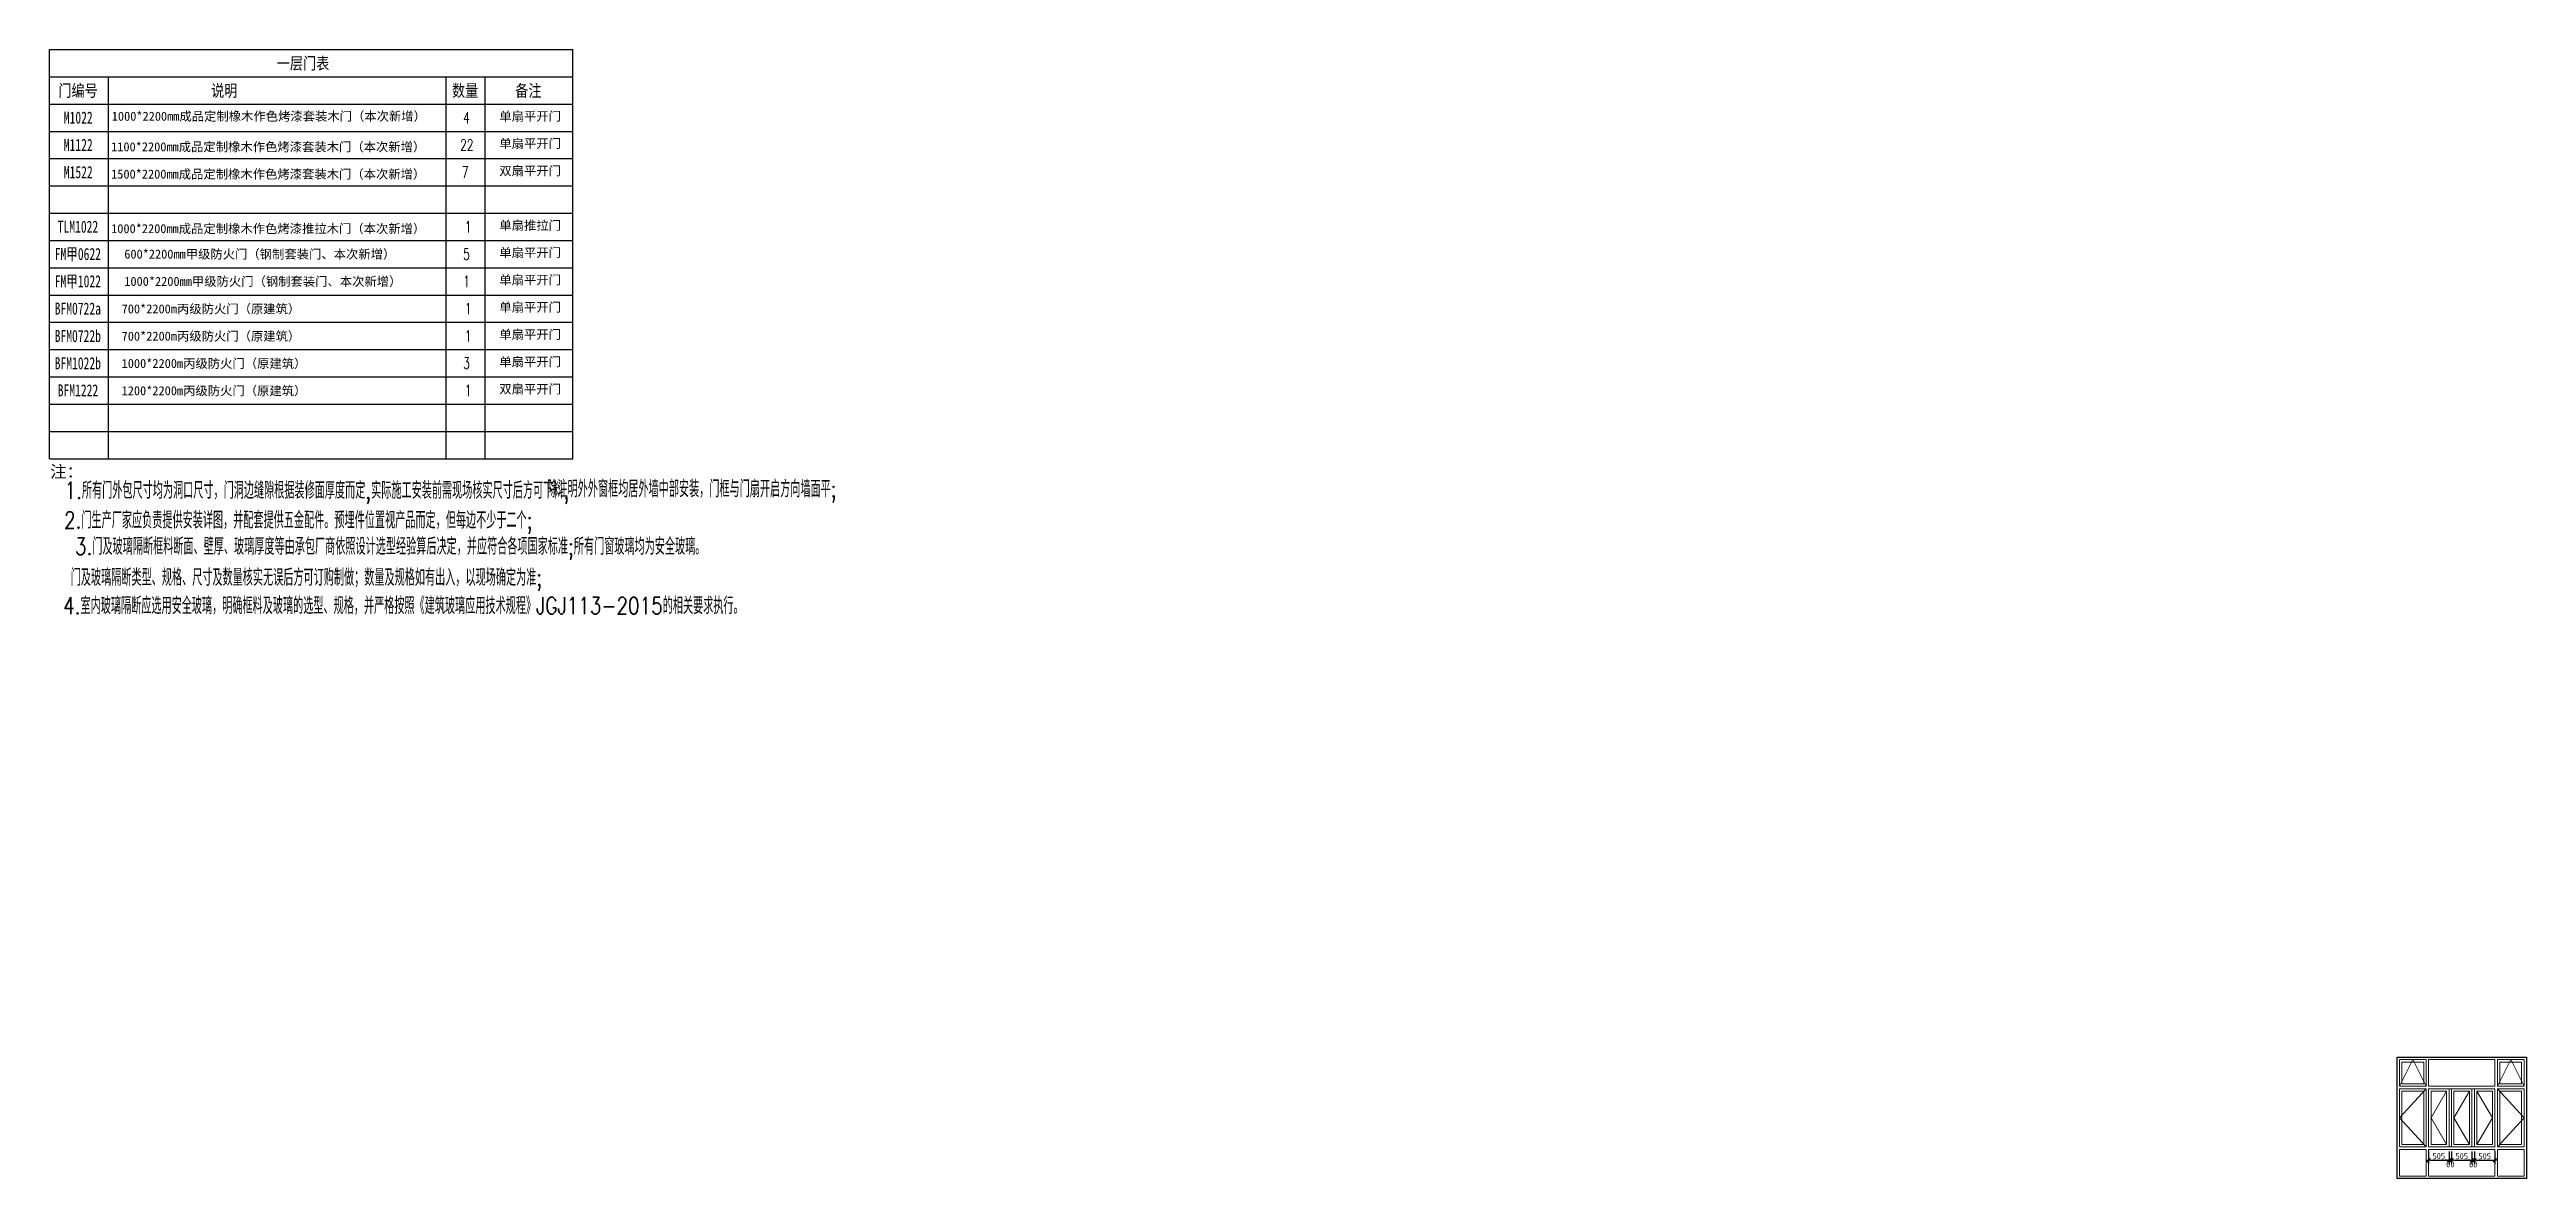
# Model space of a CAD drawing. Header units: millimetres. Extents: x 33621 to 401573, y -91663 to 133135.
# Drawn here: x 163420 to 224660, y -6627 to 21292 of the extents above; entities that cross this region are included whole.
import ezdxf

# ---------------------------------------------------------------- set-up
doc = ezdxf.new("R2010")
doc.units = ezdxf.units.MM
doc.header["$LTSCALE"] = 10
doc.layers.get('0').update_dxf_attribs({"color": 253})
doc.layers.get('Defpoints').update_dxf_attribs({"color": 250})
for name, color, linetype, lineweight in [('20150119校对修改', 253, 'Continuous', 0), ('DOOR【门】', 253, 'Continuous', 0), ('TXT【平面空间文字】', 253, 'Continuous', 0), ('WINDOW', 253, 'Continuous', 0)]:
    doc.layers.add(name, color=color, linetype=linetype, lineweight=lineweight)
for name, color, linetype in [('Dim【尺寸标注】', 253, 'Continuous'), ('FC-Text Annotation', 253, 'Continuous'), ('GRID【网格线】', 253, 'Continuous'), ('文字', 253, 'Continuous')]:
    doc.layers.add(name, color=color, linetype=linetype)
doc.styles.add('_HZTXT', font='txt.shx', dxfattribs={"bigfont": 'GBCBIG.SHX'})
doc.styles.add('_TCH_WDTABLE', font='SIMPLEX', dxfattribs={"bigfont": 'GBCBIG'})
doc.styles.add('CCD_DIM', font='ARCHS.SHX')
doc.styles.add('文字', font='')
doc.styles.get('文字').set_extended_font_data('SimSun')
doc.dimstyles.new('ZL_1：50', dxfattribs={"dimscale": 50, "dimtxt": 3, "dimasz": 1, "dimexe": 2, "dimexo": 1, "dimgap": 0.5, "dimtad": 1, "dimdec": 0, "dimrnd": 5, "dimdsep": 46, "dimtxsty": 'CCD_DIM', "dimblk": 'WS-cj', "dimblk1": 'WS-cj', "dimblk2": 'WS-cj', "dimcen": 0, "dimclrd": 44, "dimclre": 44, "dimclrt": 2, "dimadec": 0, "dimazin": 0, "dimtfac": 1, "dimtdec": 0, "dimtix": 1, "dimtofl": 0, "dimtmove": 2, "dimatfit": 3, "dimldrblk": 'hl_arrow2', "dimfxl": 5, "dimfxlon": 1, "dimarcsym": 0})

msp = doc.modelspace()

# ---------------------------------------------------------------- texts
at = {"layer": '20150119校对修改', "color": 1, "style": '_TCH_WDTABLE', "width": 0.705882}
for s, height, p in [('4', 277.9, (173645.3, 19466.1)), ('22', 277.95, (173570.6, 18791.5)), ('7', 277.9, (173612.6, 18116.9)), ('1', 277.9, (173687.4, 16767.6)), ('5', 277.9, (173645.3, 16093)), ('1', 277.9, (173645.3, 15418.3)), ('1', 277.9, (173687.4, 14743.7)), ('1', 277.9, (173687.4, 14069)), ('3', 277.9, (173645.3, 13394.4)), ('1', 277.9, (173687.4, 12719.7))]:
    msp.add_text(s, height=height, dxfattribs=at).set_placement(p)
at = {"layer": 'DOOR【门】', "style": '文字', "width": 0.705882}
for s, p in [('M1022', (163772.6, 19459.4)), ('M1122', (163772.6, 18784.8)), ('M1522', (163772.6, 18110.2)), ('TLM1022', (163622.3, 16760.9)), ('FM甲0622', (163547.1, 16086.3)), ('FM甲1022', (163547.1, 15411.6)), ('BFM0722a', (163547.1, 14737)), ('BFM0722b', (163547.1, 14058.2)), ('BFM1022b', (163547.1, 13383.5)), ('BFM1222', (163622.3, 12713.9))]:
    msp.add_text(s, height=297.92, dxfattribs=at).set_placement(p)
at = {"layer": 'FC-Text Annotation', "style": '文字', "width": 0.8}
for s, p in [('一层门表', (169037.1, 20802)), ('门编号', (163637.3, 20126.6)), ('说明', (167415.3, 20126.6)), ('数量', (173369.8, 20126.6)), ('备注', (174934.9, 20124.9))]:
    msp.add_text(s, height=297.92, dxfattribs=at).set_placement(p)
at = {"layer": 'FC-Text Annotation', "char_height": 223.44, "attachment_point": 1, "line_spacing_factor": 0.8, "style": '文字'}
for s, insert in [('1000*2200mm成品定制橡木作色烤漆套装木门（本次新增）', (164959.5, 19754)), ('单扇平开门', (174541.1, 19754)), ('1100*2200mm成品定制橡木作色烤漆套装木门（本次新增）', (164943.2, 18997.7)), ('单扇平开门\\P', (174539.9, 19079.4)), ('双扇平开门', (174539.9, 18404.8)), ('1500*2200mm成品定制橡木作色烤漆套装木门（本次新增）', (164943.2, 18323.1)), ('1000*2200mm成品定制橡木作色烤漆推拉木门（本次新增）', (164943.2, 16973.8)), ('单扇推拉门', (174541.1, 17055.5)), ('600*2200mm甲级防火门（钢制套装门、本次新增）', (165268.2, 16344.3)), ('单扇平开门\\P', (174540, 16381)), ('1000*2200mm甲级防火门（钢制套装门、本次新增）', (165268.2, 15669.7)), ('单扇平开门\\P', (174540, 15706.4)), ('700*2200m丙级防火门（原建筑）', (165203, 14989.5)), ('单扇平开门\\P', (174541.1, 15031.7)), ('700*2200m丙级防火门（原建筑）', (165203, 14314.9)), ('单扇平开门\\P', (174541.1, 14357)), ('1000*2200m丙级防火门（原建筑）', (165203, 13640.2)), ('单扇平开门\\P', (174541.1, 13682.4)), ('1200*2200m丙级防火门（原建筑）', (165203, 12965.6)), ('双扇平开门', (174541.1, 13007.7))]:
    msp.add_mtext(s, dxfattribs=dict(at, insert=insert))
at = {"layer": 'TXT【平面空间文字】', "color": 1, "insert": (163435.2, 11002.4), "char_height": 297.92, "attachment_point": 1, "style": '文字'}
msp.add_mtext('注：', dxfattribs=at)
at = {"layer": '文字', "color": 2, "style": '_HZTXT', "width": 0.8}
for s, p in [('1.所有门外包尺寸均为洞口尺寸，门洞边缝隙根据装修面厚度而定,实际施工安装前需现场核实尺寸后方可下料,', (163792.3, 10181.5)), ('除注明外外窗框均居外墙中部安装，门框与门扇开启方向墙面平;', (175728.1, 10218.9)), ('2.门生产厂家应负责提供安装详图，并配套提供五金配件。预埋件位置视产品而定，但每边不少于二个;', (163778.7, 9445.4)), ('  3.门及玻璃隔断框料断面、壁厚、玻璃厚度等由承包厂商依照设计选型经验算后决定，并应符合各项国家标准;所有门窗玻璃均为安全玻璃。', (163454.4, 8796.1)), ('门及玻璃隔断类型、规格、尺寸及数量核实无误后方可订购制做；数量及规格如有出入，以现场确定为准;', (163944.2, 8028.2)), ('4.室内玻璃隔断应选用安全玻璃，明确框料及玻璃的选型、规格，并严格按照《建筑玻璃应用技术规程》JGJ113-2015的相关要求执行。', (163758, 7329.3))]:
    msp.add_text(s, height=417.088, dxfattribs=at).set_placement(p)

# ---------------------------------------------------------------- blocks, each defined once
blk = doc.blocks.new('WS-cj')
blk.add_hatch(color=2).paths.add_polyline_path([(0.6, 0.8), (-0.8, -0.6), (-0.6, -0.8), (0.8, 0.6)])
at = {"color": 2, "linetype": 'ByBlock', "lineweight": 0}
for p, q in [((-1.1, 0), (0, 0)), ((0, 0), (1.1, 0))]:
    blk.add_line(p, q, dxfattribs=at)
at = {"color": 2}
blk.add_lwpolyline([(0.6, 0.8), (-0.8, -0.6), (-0.6, -0.8), (0.8, 0.6)], close=True, dxfattribs=at)
blk = doc.blocks.new('*D925')
at = {"layer": 'Defpoints', "color": 0, "transparency": 16777216}
for p in [(222240, -5907), (222747, -5907), (222747, -6176)]:
    blk.add_point(p, dxfattribs=at)
at = {"layer": 'Dim【尺寸标注】', "color": 44, "lineweight": -2, "transparency": 16777216}
for p, q in [((222240, -5957), (222240, -6276)), ((222747, -5957), (222747, -6276)), ((222290, -6176), (222697, -6176))]:
    blk.add_line(p, q, dxfattribs=at)
at = {"layer": 'Dim【尺寸标注】', "color": 44, "lineweight": -2, "transparency": 16777216, "xscale": 50, "yscale": 50, "zscale": 50, "rotation": 180}
blk.add_blockref('WS-cj', (222240, -6176), dxfattribs=at)
at = {"layer": 'Dim【尺寸标注】', "color": 44, "lineweight": -2, "transparency": 16777216, "xscale": 50, "yscale": 50, "zscale": 50}
blk.add_blockref('WS-cj', (222747, -6176), dxfattribs=at)
at = {"layer": 'Dim【尺寸标注】', "color": 2, "transparency": 16777216, "insert": (222493, -6076), "char_height": 150, "attachment_point": 5, "style": 'CCD_DIM'}
blk.add_mtext('505', dxfattribs=at)
blk = doc.blocks.new('hl_arrow2')
at = {"color": 2}
blk.add_line((-0.2, 0), (-1, 0), dxfattribs=at)
blk.add_lwpolyline([(-0.2, 0), (-0.9, -0.7), (-0.7, -0.9), (0, 0), (-0.7, 0.9), (-0.9, 0.7)], close=True, dxfattribs=at)
blk = doc.blocks.new('*D926')
at = {"layer": 'Defpoints', "color": 0, "transparency": 16777216}
for p in [(222747, -5907), (222807, -5907), (222807, -6176)]:
    blk.add_point(p, dxfattribs=at)
at = {"layer": 'Dim【尺寸标注】', "color": 44, "lineweight": -2, "transparency": 16777216}
for p, q in [((222747, -5957), (222747, -6276)), ((222807, -5957), (222807, -6276)), ((222697, -6176), (222647, -6176)), ((222857, -6176), (222907, -6176))]:
    blk.add_line(p, q, dxfattribs=at)
at = {"layer": 'Dim【尺寸标注】', "color": 44, "lineweight": -2, "transparency": 16777216, "xscale": 50, "yscale": 50, "zscale": 50}
blk.add_blockref('WS-cj', (222747, -6176), dxfattribs=at)
at = {"layer": 'Dim【尺寸标注】', "color": 44, "lineweight": -2, "transparency": 16777216, "xscale": 50, "yscale": 50, "zscale": 50, "rotation": 180}
blk.add_blockref('WS-cj', (222807, -6176), dxfattribs=at)
at = {"layer": 'Dim【尺寸标注】', "color": 2, "transparency": 16777216, "insert": (222777, -6276), "char_height": 150, "attachment_point": 5, "style": 'CCD_DIM'}
blk.add_mtext('60', dxfattribs=at)
blk = doc.blocks.new('*D927')
at = {"layer": 'Defpoints', "color": 0, "transparency": 16777216}
for p in [(222807, -5907), (223313, -5907), (223313, -6176)]:
    blk.add_point(p, dxfattribs=at)
at = {"layer": 'Dim【尺寸标注】', "color": 44, "lineweight": -2, "transparency": 16777216}
for p, q in [((222807, -5957), (222807, -6276)), ((223313, -5957), (223313, -6276)), ((222857, -6176), (223263, -6176))]:
    blk.add_line(p, q, dxfattribs=at)
at = {"layer": 'Dim【尺寸标注】', "color": 44, "lineweight": -2, "transparency": 16777216, "xscale": 50, "yscale": 50, "zscale": 50, "rotation": 180}
blk.add_blockref('WS-cj', (222807, -6176), dxfattribs=at)
at = {"layer": 'Dim【尺寸标注】', "color": 44, "lineweight": -2, "transparency": 16777216, "xscale": 50, "yscale": 50, "zscale": 50}
blk.add_blockref('WS-cj', (223313, -6176), dxfattribs=at)
at = {"layer": 'Dim【尺寸标注】', "color": 2, "transparency": 16777216, "insert": (223060, -6076), "char_height": 150, "attachment_point": 5, "style": 'CCD_DIM'}
blk.add_mtext('505', dxfattribs=at)
blk = doc.blocks.new('*D928')
at = {"layer": 'Defpoints', "color": 0, "transparency": 16777216}
for p in [(223313, -5907), (223373, -5907), (223373, -6176)]:
    blk.add_point(p, dxfattribs=at)
at = {"layer": 'Dim【尺寸标注】', "color": 44, "lineweight": -2, "transparency": 16777216}
for p, q in [((223313, -5957), (223313, -6276)), ((223373, -5957), (223373, -6276)), ((223263, -6176), (223213, -6176)), ((223423, -6176), (223473, -6176))]:
    blk.add_line(p, q, dxfattribs=at)
at = {"layer": 'Dim【尺寸标注】', "color": 44, "lineweight": -2, "transparency": 16777216, "xscale": 50, "yscale": 50, "zscale": 50}
blk.add_blockref('WS-cj', (223313, -6176), dxfattribs=at)
at = {"layer": 'Dim【尺寸标注】', "color": 44, "lineweight": -2, "transparency": 16777216, "xscale": 50, "yscale": 50, "zscale": 50, "rotation": 180}
blk.add_blockref('WS-cj', (223373, -6176), dxfattribs=at)
at = {"layer": 'Dim【尺寸标注】', "color": 2, "transparency": 16777216, "insert": (223343, -6276), "char_height": 150, "attachment_point": 5, "style": 'CCD_DIM'}
blk.add_mtext('60', dxfattribs=at)
blk = doc.blocks.new('*D929')
at = {"layer": 'Defpoints', "color": 0, "transparency": 16777216}
for p in [(223373, -5907), (223880, -5907), (223880, -6176)]:
    blk.add_point(p, dxfattribs=at)
at = {"layer": 'Dim【尺寸标注】', "color": 44, "lineweight": -2, "transparency": 16777216}
for p, q in [((223373, -5957), (223373, -6276)), ((223880, -5957), (223880, -6276)), ((223423, -6176), (223830, -6176))]:
    blk.add_line(p, q, dxfattribs=at)
at = {"layer": 'Dim【尺寸标注】', "color": 44, "lineweight": -2, "transparency": 16777216, "xscale": 50, "yscale": 50, "zscale": 50, "rotation": 180}
blk.add_blockref('WS-cj', (223373, -6176), dxfattribs=at)
at = {"layer": 'Dim【尺寸标注】', "color": 44, "lineweight": -2, "transparency": 16777216, "xscale": 50, "yscale": 50, "zscale": 50}
blk.add_blockref('WS-cj', (223880, -6176), dxfattribs=at)
at = {"layer": 'Dim【尺寸标注】', "color": 2, "transparency": 16777216, "insert": (223627, -6076), "char_height": 150, "attachment_point": 5, "style": 'CCD_DIM'}
blk.add_mtext('505', dxfattribs=at)

# ---------------------------------------------------------------- dimensions: what is measured, and where the dimension line sits
at = {"layer": 'Dim【尺寸标注】'}
for p1, p2, picture, middle in [((222240, -5907.4), (222746.7, -5907.4), '*D925', (222493.3, -6076.3)), ((222806.7, -5907.4), (223313.3, -5907.4), '*D927', (223060, -6076.3)), ((223373.3, -5907.4), (223880, -5907.4), '*D929', (223626.7, -6076.3))]:
    dim = msp.add_aligned_dim(p1=p1, p2=p2, distance=-268.9, dimstyle='ZL_1：50', dxfattribs=at)
    dim.commit()
    dim.dimension.update_dxf_attribs({"geometry": picture, "text_midpoint": middle})
for base, p1, p2, picture, middle in [((222806.7, -6176.3), (222746.7, -5907.4), (222806.7, -5907.4), '*D926', (222776.7, -6276.3)), ((223373.3, -6176.3), (223313.3, -5907.4), (223373.3, -5907.4), '*D928', (223343.3, -6276.3))]:
    dim = msp.add_linear_dim(base=base, p1=p1, p2=p2, angle=0, dimstyle='ZL_1：50', dxfattribs=at)
    dim.commit()
    dim.dimension.update_dxf_attribs({"geometry": picture, "text_midpoint": middle, "dimtype": 161})

# ---------------------------------------------------------------- linework, layer by layer
msp.add_lwpolyline([(221460, -3627.4), (224660, -3627.4), (224660, -6627.4), (221460, -6627.4)], close=True)
at = {"layer": 'GRID【网格线】', "ltscale": 2}
for p, q in [((163420.4, 11172), (163420.3, 21291.6)), ((163420.3, 21291.6), (176358.2, 21291.6)), ((176358.3, 11172.1), (176358.2, 21291.6)), ((163420.3, 20617), (176358.2, 20617)), ((164876.9, 11172), (164876.8, 20617)), ((173228.1, 11172.1), (173228.1, 20617)), ((174193.3, 11172.1), (174193.3, 20617)), ((163420.3, 19942.4), (176358.2, 19942.4)), ((163420.3, 19942.4), (174193.3, 19942.4)), ((163420.3, 19267.7), (176358.2, 19267.8)), ((163420.3, 18593.1), (176358.3, 18593.2)), ((163420.3, 17918.5), (176358.2, 17918.5)), ((163420.3, 17243.9), (176358.3, 17243.9)), ((163420.3, 16569.2), (176358.3, 16569.3)), ((163420.3, 15894.6), (176358.3, 15894.6)), ((163420.3, 15219.9), (176358.3, 15220)), ((163420.3, 14545.3), (176358.3, 14545.3)), ((163420.3, 13870.6), (176358.3, 13870.7)), ((163420.3, 13196), (176358.3, 13196)), ((163420.3, 12521.3), (176358.3, 12521.4)), ((163420.3, 11846.7), (176358.3, 11846.7)), ((163420.3, 11846.7), (176358.3, 11846.7)), ((163420.3, 11172), (176358.3, 11172.1))]:
    msp.add_line(p, q, dxfattribs=at)
at = {"layer": 'WINDOW'}
for p, q in [((222240, -3687.4), (222240, -4347.4)), ((223880, -3687.4), (223880, -4347.4)), ((222180, -4407.4), (221520, -4407.4)), ((222180, -4407.4), (222180, -5847.4)), ((223880, -4347.4), (222240, -4347.4)), ((222240, -4407.4), (222240, -5847.4)), ((223880, -4407.4), (222240, -4407.4)), ((222686.7, -4467.4), (222300, -5127.4)), ((223253.3, -4467.4), (222866.7, -5127.4)), ((223433.3, -4467.4), (223820, -5127.4)), ((223880, -4407.4), (223880, -5847.4)), ((224600, -4407.4), (223940, -4407.4)), ((223940, -4407.4), (223940, -5847.4)), ((222300, -5127.4), (222686.7, -5787.4)), ((222866.7, -5127.4), (223253.3, -5787.4)), ((223820, -5127.4), (223433.3, -5787.4)), ((222180, -5847.4), (221520, -5847.4)), ((222180, -5907.4), (221520, -5907.4)), ((222180, -5907.4), (222180, -6567.4)), ((223880, -5847.4), (222240, -5847.4)), ((223880, -5907.4), (222240, -5907.4)), ((222240, -5907.4), (222240, -6567.4)), ((223880, -5907.4), (223880, -6567.4)), ((224600, -5847.4), (223940, -5847.4)), ((224600, -5907.4), (223940, -5907.4)), ((223940, -5907.4), (223940, -6567.4))]:
    msp.add_line(p, q, dxfattribs=at)
for points in [[(221520, -4347.4), (222180, -4347.4), (222180, -3687.4), (221520, -3687.4)], [(221580, -4287.4), (222120, -4287.4), (222120, -3747.4), (221580, -3747.4)], [(224600, -4347.4), (223940, -4347.4), (223940, -3687.4), (224600, -3687.4)], [(224540, -4287.4), (224000, -4287.4), (224000, -3747.4), (224540, -3747.4)], [(221580, -4467.4), (222120, -4467.4), (222120, -5787.4), (221580, -5787.4)], [(222686.7, -4467.4), (222300, -4467.4), (222300, -5787.4), (222686.7, -5787.4)], [(222746.7, -5847.4), (222806.7, -5847.4), (222806.7, -4407.4), (222746.7, -4407.4)], [(223253.3, -4467.4), (222866.7, -4467.4), (222866.7, -5787.4), (223253.3, -5787.4)], [(223313.3, -5847.4), (223373.3, -5847.4), (223373.3, -4407.4), (223313.3, -4407.4)], [(223433.3, -4467.4), (223820, -4467.4), (223820, -5787.4), (223433.3, -5787.4)], [(224540, -4467.4), (224000, -4467.4), (224000, -5787.4), (224540, -5787.4)]]:
    msp.add_lwpolyline(points, close=True, dxfattribs=at)
for points in [[(221520, -4347.4), (221850, -3687.4), (222180, -4347.4)], [(222240, -3687.4), (223880, -3687.4)], [(223940, -3687.4), (224600, -3687.4), (224600, -4347.4)], [(224600, -4347.4), (224270, -3687.4), (223940, -4347.4)], [(221520, -5847.4), (221520, -4407.4)], [(222180, -4407.4), (221520, -5127.4), (222180, -5847.4)], [(223940, -4407.4), (224600, -5127.4), (223940, -5847.4)], [(224600, -4407.4), (224600, -5847.4)], [(222180, -6567.4), (221520, -6567.4), (221520, -5907.4)], [(224600, -5907.4), (224600, -6567.4), (223940, -6567.4)], [(223880, -6567.4), (222240, -6567.4)]]:
    msp.add_lwpolyline(points, dxfattribs=at)

msp.set_redraw_order([(e.dxf.handle, doc.entitydb.next_handle()) for e in msp.query("TEXT MTEXT ATTDEF DIMENSION ARC_DIMENSION")])  # texts and dimensions are drawn at this point

doc.saveas('drawing.dxf')
